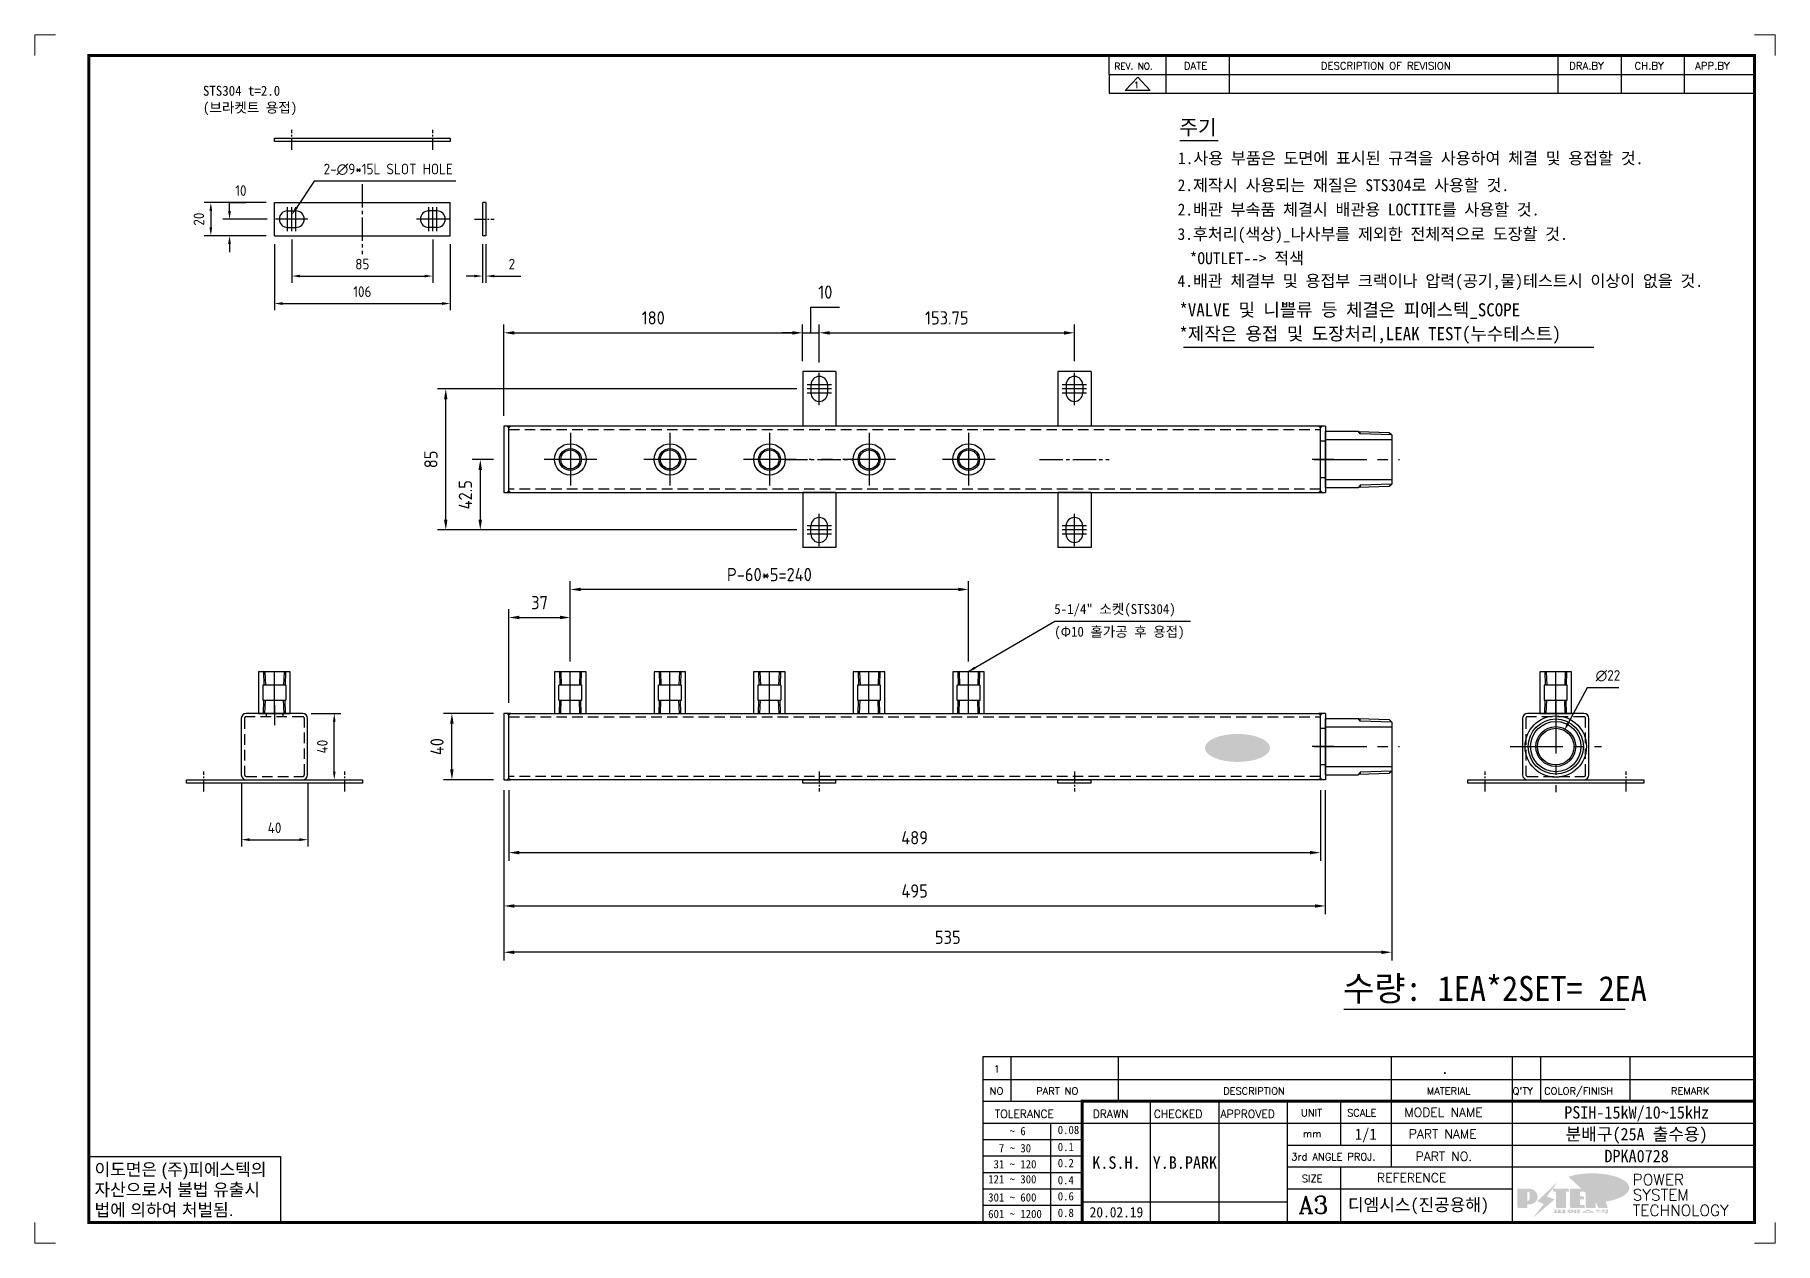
# Model space of a CAD drawing. Header units: millimetres. Extents: x 24815 to 36799, y -9299 to 5469.
# Drawn here: x 27033 to 28082, y -9299 to -8571 of the extents above; entities that cross this region are included whole.
import ezdxf
from ezdxf.enums import TextEntityAlignment as Align

# ---------------------------------------------------------------- set-up
doc = ezdxf.new("R2010")
doc.units = ezdxf.units.MM
for name, pattern in [('CENTER', [50.8, 31.75, -6.35, 6.35, -6.35]), ('CENTER1', [10, 7, -1, 1, -1]), ('HIDDEN2', [4.7625, 3.175, -1.5875])]:
    doc.linetypes.add(name, pattern=pattern)
for name, color, linetype in [('______', 7, 'Continuous'), ('CENTER', 1, 'CENTER'), ('FORMAT-1', 7, 'Continuous'), ('line', 3, 'Continuous'), ('THIN', 3, 'Continuous')]:
    doc.layers.add(name, color=color, linetype=linetype)
doc.styles.add('h1', font='')
doc.styles.add('HAN', font='')
doc.styles.add('RC', font='ROMANC.SHX')
doc.styles.add('ROMANT', font='romant')
doc.styles.add('RT', font='ROMANT.SHX', dxfattribs={"oblique": 15})
doc.styles.get("Standard").update_dxf_attribs({"font": 'ISOCP.SHX', "bigfont": 'WHGTXT.SHX'})
doc.styles.get('h1').set_extended_font_data('New Gulim')
doc.styles.get('HAN').set_extended_font_data('GulimChe')
doc.dimstyles.new('PS-2', dxfattribs={"dimscale": 2, "dimtxt": 3.2, "dimasz": 2.5, "dimexe": 2, "dimexo": 2.5, "dimgap": 2, "dimtad": 1, "dimtoh": 1, "dimrnd": 0.05, "dimzin": 12, "dimdsep": 46, "dimtxsty": 'Standard', "dimcen": 0, "dimclrt": 2, "dimazin": 3, "dimtfac": 1, "dimtofl": 0, "dimtmove": 0, "dimatfit": 3, "dimfxl": 0, "dimtolj": 1, "dimtzin": 0, "dimarcsym": 0})
doc.dimstyles.new('PS-2.5', dxfattribs={"dimscale": 2.5, "dimtxt": 3.2, "dimasz": 2.5, "dimexe": 2, "dimexo": 2.5, "dimgap": 2, "dimtad": 1, "dimtoh": 1, "dimrnd": 0.05, "dimzin": 12, "dimdsep": 46, "dimtxsty": 'Standard', "dimcen": 0, "dimclrt": 2, "dimazin": 3, "dimtfac": 1, "dimtofl": 0, "dimtmove": 0, "dimatfit": 3, "dimfxl": 0, "dimtolj": 1, "dimtzin": 0, "dimarcsym": 0})

msp = doc.modelspace()

# ---------------------------------------------------------------- texts
at = {"color": 2, "style": 'HAN'}
for s, height, p in [('STS304 t=2.0', 6, (27134.355, -8607.631)), ('(브라켓트 용접)', 6, (27134.355, -8617.778)), ('주기', 8.958, (27722.718, -8631.066)), ('1.사용 부품은 도면에 표시된 규격을 사용하여 체결 및 용접할 것.', 7.16636, (27721.94, -8648.84)), ('2.제작시 사용되는 재질은 STS304로 사용할 것.', 7.16636, (27721.731, -8665.136)), ('2.배관 부속품 체결시 배관용 LOCTITE를 사용할 것.', 7.16636, (27721.731, -8679.79)), ('3.후처리(색상)_나사부를 제외한 전체적으로 도장할 것.', 7.16636, (27721.643, -8694.542)), ('4.배관 체결부 및 용접부 크랙이나 압력(공기,물)테스트시 이상이 없을 것.', 7.16636, (27721.643, -8722.819)), ('5-1/4" 소켓(STS304)', 6, (27647.343, -8919.97)), ('(Φ10 홀가공 후 용접)', 6, (27647.343, -8933.647)), ('수량: 1EA*2SET= 2EA', 15, (27821.389, -9153.137))]:
    msp.add_text(s, height=height, dxfattribs=at).set_placement(p)
at = {"color": 1, "style": 'HAN'}
for s, height, p in [('  *OUTLET--> 적색', 7.16636, (27719.716, -8709.132)), ('*VALVE 및 니쁠류 등 체결은 피에스텍_SCOPE', 7.883, (27722.755, -8740.578)), ('*제작은 용접 및 도장처리,LEAK TEST(누수테스트)', 7.883, (27722.755, -8754.976))]:
    msp.add_text(s, height=height, dxfattribs=at).set_placement(p)

# ---------------------------------------------------------------- blocks, each defined once
blk = doc.blocks.new('t3')
for p, q in [((0, 15.88), (46.25, 15.88)), ((0, 15.88), (0, 0)), ((46.25, 15.88), (46.25, 0)), ((0, 0), (46.25, 0))]:
    blk.add_line(p, q)
at = {"color": 1, "style": 'h1'}
for s, p in [('이도면은 (주)피에스텍의', (1.4, 11.29)), ('자산으로서 불법 유출시', (1.4, 6.41)), ('법에 의하여 처벌됨.', (1.4, 1.52))]:
    blk.add_text(s, height=3, dxfattribs=at).set_placement(p)
blk = doc.blocks.new('new LOGO')
at = {"layer": 'line'}
h = blk.add_hatch(color=1, dxfattribs=at)
h.paths.add_polyline_path([(41.5, 16.4), (54.3, 16.4, 1), (54.3, 82.9), (0, 82.9), (0, -0.1), (41.5, -0.1)])
h.paths.add_polyline_path([(41.5, 27.9), (41.5, 71.9), (43.6, 71.9, -0.414214), (54.6, 60.9), (54.6, 38.9, -0.414214), (43.6, 27.9)], flags=16)
h.paths.add_polyline_path([(214.7, 71.9), (227.5, 71.9), (227.5, 82.9), (159.7, 82.9), (159.7, 71.9), (172.5, 71.9), (172.5, -0.1), (214.7, -0.1)])
h.paths.add_polyline_path([(276, 37.4), (294.8, 37.4), (294.8, 49.1), (276, 49.1), (276, 71.9), (294.8, 71.9), (294.8, 82.9), (234.5, 82.9), (234.5, -0.1), (297, -0.1), (297, 10.9), (276, 10.9)])
h.paths.add_polyline_path([(347.2, 35.2), (359.7, -0.1), (400.5, -0.1), (379.6, 66.8), (399.7, 82.9), (380.6, 82.9), (347.2, 61.6), (347.2, 82.9), (305.5, 82.9), (305.5, -0.1), (347.2, -0.1)])
h = blk.add_hatch(color=250, dxfattribs=at)
h.paths.add_polyline_path([(44.5, 69.4), (46.6, 69.4, -0.129793), (52, 68, 0.221832), (43.6, 71.9), (41.5, 71.9), (41.5, 27.9), (43.6, 27.9, 0.02048), (44.5, 28)], flags=17)
h.paths.add_polyline_path([(44.5, 13.9), (57.3, 13.9, 0.72362), (77.1, 73.9, -0.679777), (54.3, 16.4), (41.5, 16.4), (41.5, -0.1), (3, -0.1), (3, -2.6), (44.5, -2.6)])
h.paths.add_polyline_path([(117.9, 14.2), (71.5, -44.4), (77.1, -39.6), (120.8, 15.6), (92, 28.9), (173.3, 106), (177.5, 111.4), (89.1, 27.6)])
h.paths.add_polyline_path([(162.7, 71.9), (162.7, 69.4), (172.5, 69.4), (172.5, 71.9)], flags=17)
h.paths.add_polyline_path([(217.7, 69.4), (230.5, 69.4), (230.5, 80.4), (227.5, 80.4), (227.5, 71.9), (214.7, 71.9), (214.7, -0.1), (175.5, -0.1), (175.5, -2.6), (217.7, -2.6)])
h.paths.add_polyline_path([(297.8, 46.6), (294.8, 46.6), (294.8, 37.4), (276, 37.4), (276, 10.9), (279, 10.9), (279, 34.9), (297.8, 34.9)])
h.paths.add_polyline_path([(300, 8.4), (297, 8.4), (297, -0.1), (237.5, -0.1), (237.5, -2.6), (300, -2.6)])
h.paths.add_polyline_path([(297.8, 80.4), (294.8, 80.4), (294.8, 71.9), (276, 71.9), (276, 49.1), (279, 49.1), (279, 69.4), (297.8, 69.4)])
h.paths.add_polyline_path([(350.2, 80.4), (347.2, 80.4), (347.2, 61.6), (350.2, 63.5)])
h.paths.add_polyline_path([(350.2, 26.7), (347.2, 35.2), (347.2, -0.1), (308.5, -0.1), (308.5, -2.6), (350.2, -2.6)])
h.paths.add_polyline_path([(402.7, 80.4), (396.5, 80.4), (379.6, 66.8), (400.5, -0.1), (361.8, -0.1), (362.7, -2.6), (403.5, -2.6), (382.6, 64.3)])
blk.add_hatch(color=5, dxfattribs=at).paths.add_polyline_path([(166.3, 35), (131, 49), (180.4, 112.7), (92, 28.9), (120.8, 15.6), (74.4, -43)])
h = blk.add_hatch(color=253, dxfattribs=at)
edge = h.paths.add_edge_path()
edge.add_ellipse((333.9, 86.4), major_axis=(-165.9, 0), ratio=0.39426, start_angle=111.51268, end_angle=334.46902)
edge.add_ellipse((314.1, 81.2), major_axis=(-153.7, 0), ratio=0.40699, start_angle=121.30662, end_angle=327.74369, ccw=False)
edge.add_line((394, 27.8), (394.7, 25.6))
h = blk.add_hatch(color=250, dxfattribs=at)
edge = h.paths.add_edge_path()
edge.add_ellipse((237.8, -17.6), major_axis=(-14.3, 0), ratio=0.526336, start_angle=192.2456, end_angle=269.07481)
edge.add_line((238.1, -10.1), (237.6, -10.1))
edge.add_ellipse((237.8, -17.6), major_axis=(-14.3, 0), ratio=0.526336, start_angle=270.92519, end_angle=449.07481)
edge.add_line((237.6, -25.1), (238.1, -25.1))
edge.add_ellipse((237.8, -17.6), major_axis=(-14.3, 0), ratio=0.526336, start_angle=450.92519, end_angle=527.7544)
edge.add_line((251.7, -19.2), (254.1, -19.2))
edge.add_line((254.1, -19.2), (254.1, -27.1))
edge.add_line((254.1, -27.1), (263.1, -27.1))
edge.add_line((263.1, -27.1), (263.1, -10.1))
edge.add_line((263.1, -10.1), (254.1, -10.1))
edge.add_line((254.1, -10.1), (254.1, -16))
edge.add_line((254.1, -16), (251.7, -16))
h.paths.add_polyline_path([(241, -16.4), (241, -18.7, -1), (234.4, -18.7), (234.4, -16.4, -1)], flags=16)
h.paths.add_polyline_path([(278.2, -10.1), (268.1, -10.1), (268.1, -27.1), (278.2, -27.1)])
h.paths.add_polyline_path([(310.3, -10.1), (310.3, -11.1, -0.157169), (289.3, -17.5), (294, -19.9, 0.128407), (316.3, -15.9, 0.128407), (338.6, -19.9), (343.3, -17.5, -0.157169), (322.2, -11.1), (322.2, -10.1)])
h.paths.add_polyline_path([(342.1, -25.1), (342.1, -22.3), (290.4, -22.3), (290.4, -25.1)])
h.paths.add_polyline_path([(352, -10.1), (352, -16.2, 0.414214), (354, -18.2), (378.7, -18.2), (378.7, -19.6), (390.2, -19.6), (390.2, -10.1), (378.7, -10.1), (378.7, -13.6), (374.7, -13.6), (374.7, -15.1), (378.7, -15.1), (378.7, -16.2), (364.7, -16.2), (364.7, -15.1), (371.2, -15.1), (371.2, -13.6), (364.7, -13.6), (364.7, -12.6), (374.7, -12.6), (374.7, -10.1)])
h.paths.add_polyline_path([(393.8, -10.1), (393.8, -19.6), (405, -19.6), (405, -10.1)])
h.paths.add_polyline_path([(405, -27.1), (405, -20.9), (356.8, -20.9), (356.8, -23), (391.8, -23), (391.8, -27.1)])
h.paths.add_polyline_path([(200.4, -10.1), (200.4, -22.3), (193.2, -22.3), (193.2, -12.6), (196.6, -12.6), (196.6, -10.1), (161, -10.1), (161, -12.6), (164.5, -12.6), (164.5, -22.3), (161, -22.3), (161, -25.1), (200.4, -25.1), (200.4, -27.1), (213.9, -27.1), (213.9, -10.1)])
h.paths.add_polyline_path([(182, -12.6), (175.6, -12.6), (175.6, -22.3), (182, -22.3)], flags=17)
blk = doc.blocks.new('format-3')
at = {"color": 3, "lineweight": 9}
for p, q in [((0, 286.3), (0, 291.3)), ((5, 291.3), (0, 291.3)), ((414.5, 291.3), (419.5, 291.3)), ((419.5, 286.3), (419.5, 291.3)), ((0, 5), (0, 0)), ((419.5, 5), (419.5, 0)), ((5, 0), (0, 0)), ((414.5, 0), (419.5, 0))]:
    blk.add_line(p, q, dxfattribs=at)
at = {"color": 180}
for p, q in [((258.97, 281.75), (258.97, 286.3)), ((272.71, 281.75), (272.71, 286.3)), ((287.94, 281.75), (287.94, 286.3)), ((367.22, 281.75), (367.22, 286.3)), ((382.45, 281.75), (382.45, 286.3)), ((397.61, 281.75), (397.61, 286.3)), ((258.97, 281.75), (414.5, 281.75)), ((228.5, 39.49), (228.5, 5)), ((228.5, 39.49), (414.5, 39.49)), ((235.29, 39.49), (235.29, 34.21)), ((261.24, 34.21), (261.24, 39.49)), ((326.9, 39.49), (326.9, 34.21)), ((356.11, 39.49), (356.11, 34.21)), ((362.93, 39.49), (362.93, 34.21)), ((384.48, 39.49), (384.48, 34.21)), ((228.5, 34.21), (252.48, 34.21)), ((268.96, 5), (268.96, 34.21)), ((285.45, 5), (285.45, 34.21)), ((301.94, 5), (301.94, 34.21)), ((314.72, 34.21), (314.72, 23.65)), ((326.9, 34.21), (326.9, 18.37)), ((356.11, 34.21), (356.11, 5)), ((228.5, 28.93), (252.48, 28.93)), ((244.89, 5.23), (244.89, 28.93)), ((252.48, 28.93), (414.5, 28.93)), ((228.5, 24.98), (252.48, 24.98)), ((228.5, 21.03), (252.48, 21.03)), ((301.94, 23.65), (414.5, 23.65)), ((228.5, 17.08), (252.48, 17.08)), ((301.94, 18.37), (414.5, 18.37)), ((314.72, 18.37), (314.72, 5)), ((228.5, 13.13), (252.48, 13.13)), ((301.94, 13.09), (356.11, 13.09)), ((228.5, 9.18), (252.48, 9.18)), ((252.48, 9.95), (301.94, 9.95))]:
    blk.add_line(p, q, dxfattribs=at)
at = {"const_width": 0.7}
blk.add_lwpolyline([(252.48, 5), (252.48, 34.21), (414.5, 34.21)], dxfattribs=at)
at = {"layer": 'FORMAT-1', "const_width": 0.7}
blk.add_lwpolyline([(13, 5), (13, 286.3), (414.5, 286.3), (414.5, 5)], close=True, dxfattribs=at)
blk.add_blockref('t3', (13, 5))
at = {"xscale": 0.05400000000000027, "yscale": 0.05400000000000027, "zscale": 0.05400000000000027}
blk.add_blockref('new LOGO', (357.35, 8.65), dxfattribs=at)
at = {"color": 2}
for s, height, style, p in [('REV. NO.', 1.56, 'RC', (260.23, 282.95)), ('DATE', 1.788, 'RC', (276.95, 282.94)), ('DESCRIPTION OF REVISION', 1.7875, 'RC', (309.98, 282.94)), ('DRA.BY', 1.788, 'RC', (369.83, 282.94)), ('CH.BY', 1.788, 'RC', (385.59, 282.94)), ('APP.BY', 1.788, 'RC', (400.18, 282.94)), ('COLOR/FINISH', 1.7424, 'RC', (363.8, 35.83)), ('NO', 1.742, 'RC', (230.16, 35.83)), ('PART NO', 1.742, 'RC', (241.36, 35.83)), ('DESCRIPTION', 1.7424, 'RC', (286.43, 35.83)), ('MATERIAL', 1.742, 'RC', (335.52, 35.83)), ("Q'TY", 1.742, 'RC', (356.17, 35.83)), ('REMARK', 1.742, 'RC', (394.37, 35.83)), (' TOLERANCE', 1.9, 'RC', (230.11, 30.22)), ('DRAWN', 1.9, 'RC', (255, 30.22)), ('CHECKED', 1.9, 'RC', (269.71, 30.22)), ('APPROVED', 1.9, 'RC', (285.8, 30.22)), ('UNIT', 1.742, 'RC', (305.19, 30.55)), ('SCALE', 1.742, 'RC', (316.32, 30.55)), ('MODEL NAME', 2.178, 'RC', (330.12, 30.46)), ('    ~ 6', 2, 'HAN', (229.8, 26.03)), ('0.08', 2, 'HAN', (246.57, 26.31)), ('mm', 1.742, 'RC', (305.67, 25.56)), ('PART NAME', 2.178, 'RC', (331.17, 25.24)), ('  7 ~ 30', 2, 'HAN', (229.8, 21.91)), ('0.1', 2, 'HAN', (246.57, 22.2)), ('3rd ANGLE PROJ.', 1.7424, 'RC', (302.87, 19.97)), ('PART NO.', 2.178, 'RC', (332.84, 19.85)), (' 31 ~ 120', 2, 'HAN', (229.8, 18.04)), ('0.2', 2, 'HAN', (246.57, 18.32)), ('REFERENCE', 2.178, 'RC', (323.52, 14.69)), ('121 ~ 300', 2, 'HAN', (229.8, 14.42)), ('0.4', 2, 'HAN', (246.57, 14.2)), ('SIZE', 1.742, 'RC', (305.39, 14.71)), ('301 ~ 600', 2, 'HAN', (229.8, 10.04)), ('0.6', 2, 'HAN', (246.57, 10.32)), ('601 ~ 1200', 2, 'HAN', (229.8, 6.05)), ('0.8', 2, 'HAN', (246.57, 6.33))]:
    blk.add_text(s, height=height, dxfattribs=dict(at, style=style)).set_placement(p)
at = {"style": 'ROMANT'}
for s, p in [('POWER', (385.15, 13.96)), ('SYSTEM', (385.15, 10.31)), ('TECHNOLOGY', (385.15, 6.56))]:
    blk.add_text(s, height=2.7, dxfattribs=at).set_placement(p)
at = {"color": 2, "lineweight": 25, "style": 'RC'}
blk.add_text('A3', height=4.182, dxfattribs=at).set_placement((304.61, 7.14))
at = {"style": 'HAN'}
for tag, height, p in [('MODEL-NAME', 3, (386.1, 31.53)), ('SCALE', 2.7, (320.81, 26.29)), ('PART-NAME', 3, (386.1, 26.29)), ('CH-BY', 3, (277.21, 19.44)), ('PART-NO', 3, (386.1, 21.01)), ('DRA-BY', 3, (260.72, 19.44)), ('APP-BY', 3, (293.7, 19.44)), ('DRA-DATE', 2.5, (260.72, 7.47)), ('CH-DATE', 2.5, (277.21, 7.47)), ('APP-DATE', 2.5, (293.7, 7.47)), ('관련업체', 3, (333.52, 9.26))]:
    blk.add_attdef(tag, text='', height=height, dxfattribs=at).set_placement(p, align=Align.MIDDLE_CENTER)
blk = doc.blocks.new('no3')
at = {"color": 180}
for p, q in [((0, 5.5), (0, 0)), ((0, 5.5), (186, 5.5)), ((6.79, 5.5), (6.79, 0)), ((32.74, 0.11), (32.74, 5.5)), ((98.4, 5.5), (98.4, 0)), ((127.61, 5.5), (127.61, 0)), ((134.43, 5.5), (134.43, 0)), ((155.98, 5.5), (155.98, 0))]:
    blk.add_line(p, q, dxfattribs=at)
at = {"color": 2, "style": 'HAN'}
for tag, p in [('PART-NO', (19.76, 2.75)), ('MATERIAL', (111.38, 2.75)), ("Q'TY", (131.02, 2.75)), ('COLOR/FINISH', (145.2, 2.75)), ('REMARK', (170.76, 2.75))]:
    blk.add_attdef(tag, text='', height=2.9, dxfattribs=at).set_placement(p, align=Align.MIDDLE_CENTER)
blk.add_attdef('DESCRIPTION', text='', height=2.9, dxfattribs=at).set_placement((34.51, 2.75), align=Align.MIDDLE_LEFT)
at = {"color": 2, "style": 'RT', "oblique": 15}
blk.add_attdef('NO', text='', height=1.74, dxfattribs=at).set_placement((3.38, 2.51), align=Align.MIDDLE_CENTER)
blk = doc.blocks.new('re3')
at = {"color": 180}
for p, q in [((0, 0), (0, -4.55)), ((6.87, -0.64), (3.86, -3.91)), ((9.88, -3.91), (3.86, -3.91)), ((6.87, -0.64), (9.88, -3.91)), ((13.74, -4.55), (13.74, 0)), ((28.97, -4.55), (28.97, 0)), ((108.25, -4.55), (108.25, 0)), ((123.49, -4.55), (123.49, 0)), ((138.64, -4.55), (138.64, 0)), ((0, -4.55), (155.53, -4.55))]:
    blk.add_line(p, q, dxfattribs=at)
at = {"color": 2, "style": 'RC', "oblique": 15}
blk.add_attdef('REV.NO', text='', height=1.56, dxfattribs=at).set_placement((6.59, -2.56), align=Align.MIDDLE_CENTER)
blk.add_attdef('-1', text='', height=1.56, dxfattribs=at).set_placement((9.37, -1.66), align=Align.MIDDLE_LEFT)
at = {"color": 2, "style": 'HAN'}
for tag, p in [('REV.-DATE', (21.36, -2.28)), ('DRA.BY', (115.87, -2.28)), ('CH.BY', (131.07, -2.28)), ('APP.BY', (147.09, -2.28))]:
    blk.add_attdef(tag, text='', height=2.5, dxfattribs=at).set_placement(p, align=Align.MIDDLE_CENTER)
blk.add_attdef('DESCRIPTION-OF-REVISION', text='', height=2.5, dxfattribs=at).set_placement((31.61, -2.28), align=Align.MIDDLE_LEFT)
blk = doc.blocks.new('*D139')
at = {"color": 0, "lineweight": -2}
for p, q in [((27177.4, -8697), (27177.4, -8736.9)), ((27283.4, -8697), (27283.4, -8736.9)), ((27182.4, -8732.9), (27278.4, -8732.9))]:
    blk.add_line(p, q, dxfattribs=at)
at = {"color": 0}
for points in [[(27182.4, -8732), (27182.4, -8733.7), (27177.4, -8732.9)], [(27278.4, -8732), (27278.4, -8733.7), (27283.4, -8732.9)]]:
    blk.add_solid(points, dxfattribs=at)
at = {"layer": 'Defpoints', "color": 0}
for p in [(27177.4, -8692), (27283.4, -8692), (27283.4, -8732.9)]:
    blk.add_point(p, dxfattribs=at)
at = {"color": 2, "insert": (27230.4, -8725.7), "char_height": 6.4, "attachment_point": 5}
blk.add_mtext('\\A1;106', dxfattribs=at)
blk = doc.blocks.new('*D140')
at = {"color": 0, "lineweight": -2}
for p, q in [((27187.9, -8694.3), (27187.9, -8720.3)), ((27272.9, -8694.3), (27272.9, -8720.3)), ((27192.9, -8716.3), (27267.9, -8716.3))]:
    blk.add_line(p, q, dxfattribs=at)
at = {"color": 0}
for points in [[(27192.9, -8715.5), (27192.9, -8717.1), (27187.9, -8716.3)], [(27267.9, -8715.5), (27267.9, -8717.1), (27272.9, -8716.3)]]:
    blk.add_solid(points, dxfattribs=at)
at = {"layer": 'Defpoints', "color": 0}
for p in [(27187.9, -8689.3), (27272.9, -8689.3), (27272.9, -8716.3)]:
    blk.add_point(p, dxfattribs=at)
at = {"color": 2, "insert": (27230.4, -8709.1), "char_height": 6.4, "attachment_point": 5}
blk.add_mtext('\\A1;85', dxfattribs=at)
blk = doc.blocks.new('*D141')
at = {"color": 0, "lineweight": -2}
for p, q in [((27150.4, -8677), (27150.4, -8672)), ((27150.4, -8672), (27160.1, -8672)), ((27173.1, -8682), (27146.4, -8682)), ((27172.4, -8692), (27146.4, -8692)), ((27150.4, -8697), (27150.4, -8702))]:
    blk.add_line(p, q, dxfattribs=at)
at = {"color": 0}
for points in [[(27149.5, -8677), (27151.2, -8677), (27150.4, -8682)], [(27149.5, -8697), (27151.2, -8697), (27150.4, -8692)]]:
    blk.add_solid(points, dxfattribs=at)
at = {"layer": 'Defpoints', "color": 0}
for p in [(27150.4, -8682), (27178.1, -8682), (27177.4, -8692)]:
    blk.add_point(p, dxfattribs=at)
at = {"color": 2, "insert": (27157.2, -8664.8), "char_height": 6.4, "attachment_point": 5}
blk.add_mtext('\\A1;10', dxfattribs=at)
blk = doc.blocks.new('*D142')
at = {"color": 0, "lineweight": -2}
for p, q in [((27172.4, -8672), (27135.1, -8672)), ((27139.1, -8677), (27139.1, -8687)), ((27172.4, -8692), (27135.1, -8692))]:
    blk.add_line(p, q, dxfattribs=at)
at = {"color": 0}
for points in [[(27138.3, -8677), (27139.9, -8677), (27139.1, -8672)], [(27138.3, -8687), (27139.9, -8687), (27139.1, -8692)]]:
    blk.add_solid(points, dxfattribs=at)
at = {"layer": 'Defpoints', "color": 0}
for p in [(27177.4, -8672), (27139.1, -8692), (27177.4, -8692)]:
    blk.add_point(p, dxfattribs=at)
at = {"color": 2, "insert": (27131.9, -8682), "char_height": 6.4, "attachment_point": 5, "rotation": 90}
blk.add_mtext('\\A1;20', dxfattribs=at)
blk = doc.blocks.new('*D143')
at = {"color": 0, "lineweight": -2}
for p, q in [((27302.9, -8697), (27302.9, -8720.3)), ((27304.9, -8697), (27304.9, -8720.3)), ((27297.9, -8716.3), (27292.9, -8716.3)), ((27309.9, -8716.3), (27326, -8716.3))]:
    blk.add_line(p, q, dxfattribs=at)
at = {"color": 0}
for points in [[(27297.9, -8715.5), (27297.9, -8717.1), (27302.9, -8716.3)], [(27309.9, -8715.5), (27309.9, -8717.1), (27304.9, -8716.3)]]:
    blk.add_solid(points, dxfattribs=at)
at = {"layer": 'Defpoints', "color": 0}
for p in [(27302.9, -8692), (27304.9, -8692), (27304.9, -8716.3)]:
    blk.add_point(p, dxfattribs=at)
at = {"color": 2, "insert": (27320.5, -8709.1), "char_height": 6.4, "attachment_point": 5}
blk.add_mtext('\\A1;2', dxfattribs=at)
blk = doc.blocks.new('*D144')
at = {"color": 0, "lineweight": -2}
for p, q in [((27201.3, -8659.2), (27190.7, -8675.1)), ((27286.7, -8659.2), (27201.3, -8659.2))]:
    blk.add_line(p, q, dxfattribs=at)
at = {"color": 0}
blk.add_solid([(27190, -8674.7), (27191.4, -8675.6), (27187.9, -8679.3)], dxfattribs=at)
at = {"layer": 'Defpoints', "color": 0}
for p in [(27187.9, -8679.3), (27182.9, -8686.8)]:
    blk.add_point(p, dxfattribs=at)
at = {"color": 2, "insert": (27246, -8652), "char_height": 6.4, "attachment_point": 5}
blk.add_mtext('\\A1;2-∅9*15L SLOT HOLE', dxfattribs=at)
blk = doc.blocks.new('rcw345trcw45t')
for p, q in [((53002.7, -14361), (52983.7, -14361)), ((52983.7, -14361), (52983.7, -14386)), ((52987.5, -14361), (52987.8, -14369)), ((52999, -14361), (52998.7, -14369)), ((53002.7, -14386), (53002.7, -14361)), ((52987.5, -14386), (52987.8, -14378)), ((52999, -14386), (52998.7, -14378)), ((52983.7, -14386), (53002.7, -14386))]:
    blk.add_line(p, q)
blk.add_lwpolyline([(52986.2, -14377.8, 0.414214), (52986.5, -14378), (53000, -14378, 0.414214), (53000.2, -14377.8), (53000.2, -14369.3, 0.414214), (53000, -14369), (52986.5, -14369, 0.414214), (52986.2, -14369.3)], format="xyb", close=True)
at = {"layer": 'CENTER'}
blk.add_lwpolyline([(52993.2, -14386), (52993.2, -14378), (52993.2, -14369), (52993.2, -14361)], dxfattribs=at)
at = {"layer": 'THIN'}
for p, q in [((52986.7, -14361), (52986.9, -14369)), ((52999.8, -14361), (52999.6, -14369)), ((52986.7, -14386), (52986.9, -14378)), ((52999.8, -14386), (52999.6, -14378))]:
    blk.add_line(p, q, dxfattribs=at)
blk = doc.blocks.new('*D145')
at = {"color": 0, "lineweight": -2}
for p, q in [((27157.5, -9021.9), (27157.5, -9060)), ((27197.5, -9021.9), (27197.5, -9060)), ((27162.5, -9056), (27192.5, -9056))]:
    blk.add_line(p, q, dxfattribs=at)
at = {"color": 0}
for points in [[(27162.5, -9055.1), (27162.5, -9056.8), (27157.5, -9056)], [(27192.5, -9055.1), (27192.5, -9056.8), (27197.5, -9056)]]:
    blk.add_solid(points, dxfattribs=at)
at = {"layer": 'Defpoints', "color": 0}
for p in [(27157.5, -9016.9), (27197.5, -9016.9), (27197.5, -9056)]:
    blk.add_point(p, dxfattribs=at)
at = {"color": 2, "insert": (27177.5, -9048.8), "char_height": 6.4, "attachment_point": 5}
blk.add_mtext('\\A1;40', dxfattribs=at)
blk = doc.blocks.new('*D146')
at = {"color": 0, "lineweight": -2}
for p, q in [((27199.5, -8979.9), (27217.5, -8979.9)), ((27213.5, -9014.9), (27213.5, -8984.9)), ((27199.5, -9019.9), (27217.5, -9019.9))]:
    blk.add_line(p, q, dxfattribs=at)
at = {"color": 0}
for points in [[(27212.7, -8984.9), (27214.3, -8984.9), (27213.5, -8979.9)], [(27212.7, -9014.9), (27214.3, -9014.9), (27213.5, -9019.9)]]:
    blk.add_solid(points, dxfattribs=at)
at = {"layer": 'Defpoints', "color": 0}
for p in [(27194.5, -8979.9), (27213.5, -8979.9), (27194.5, -9019.9)]:
    blk.add_point(p, dxfattribs=at)
at = {"color": 2, "insert": (27206.3, -8999.9), "char_height": 6.4, "attachment_point": 5, "rotation": 90}
blk.add_mtext('\\A1;40', dxfattribs=at)
blk = doc.blocks.new('*D147')
at = {"color": 0, "lineweight": -2}
for p, q in [((27968.4, -8964.4), (27957.1, -8985.7)), ((27987.5, -8964.4), (27968.4, -8964.4))]:
    blk.add_line(p, q, dxfattribs=at)
at = {"color": 0}
blk.add_solid([(27956.3, -8985.3), (27957.8, -8986.1), (27954.7, -8990.2)], dxfattribs=at)
at = {"layer": 'Defpoints', "color": 0}
for p in [(27954.7, -8990.2), (27944.4, -9009.6)]:
    blk.add_point(p, dxfattribs=at)
at = {"color": 2, "insert": (27981, -8957.2), "char_height": 6.4, "attachment_point": 5}
blk.add_mtext('\\A1;∅22', dxfattribs=at)
blk = doc.blocks.new('A$C26335A86')
for p, q in [((-53, 0), (53, 0)), ((-53, -2), (-53, 0)), ((53, 0), (53, -2)), ((53, -2), (-53, -2))]:
    blk.add_line(p, q)
at = {"color": 1, "linetype": 'CENTER1'}
for p, q in [((-42.5, -7), (-42.5, 5)), ((42.5, -7), (42.5, 5))]:
    blk.add_line(p, q, dxfattribs=at)
blk = doc.blocks.new('*D155')
at = {"layer": '______', "color": 0, "lineweight": -2, "ltscale": 10}
for p, q in [((27315.7, -9026.1), (27315.7, -9100.9)), ((27810.7, -9026.1), (27810.7, -9100.9)), ((27322, -9095.9), (27804.5, -9095.9))]:
    blk.add_line(p, q, dxfattribs=at)
at = {"layer": '______', "color": 0, "ltscale": 10}
for points in [[(27322, -9094.9), (27322, -9097), (27315.7, -9095.9)], [(27804.5, -9094.9), (27804.5, -9097), (27810.7, -9095.9)]]:
    blk.add_solid(points, dxfattribs=at)
at = {"layer": 'Defpoints', "color": 0, "ltscale": 10}
for p in [(27315.7, -9019.9), (27810.7, -9019.9), (27810.7, -9095.9)]:
    blk.add_point(p, dxfattribs=at)
at = {"layer": '______', "color": 2, "ltscale": 10, "insert": (27563.2, -9086.9), "char_height": 8, "attachment_point": 5}
blk.add_mtext('\\A1;495', dxfattribs=at)
blk = doc.blocks.new('*D156')
at = {"layer": '______', "color": 0, "lineweight": -2, "ltscale": 10}
for p, q in [((27318.7, -9026.1), (27318.7, -9068.8)), ((27807.7, -9026.1), (27807.7, -9068.8)), ((27325, -9063.8), (27801.5, -9063.8))]:
    blk.add_line(p, q, dxfattribs=at)
at = {"layer": '______', "color": 0, "ltscale": 10}
for points in [[(27325, -9062.7), (27325, -9064.8), (27318.7, -9063.8)], [(27801.5, -9062.7), (27801.5, -9064.8), (27807.7, -9063.8)]]:
    blk.add_solid(points, dxfattribs=at)
at = {"layer": 'Defpoints', "color": 0, "ltscale": 10}
for p in [(27318.7, -9019.9), (27807.7, -9019.9), (27807.7, -9063.8)]:
    blk.add_point(p, dxfattribs=at)
at = {"layer": '______', "color": 2, "ltscale": 10, "insert": (27563.2, -9054.8), "char_height": 8, "attachment_point": 5}
blk.add_mtext('\\A1;489', dxfattribs=at)
blk = doc.blocks.new('*D157')
at = {"layer": '______', "color": 0, "lineweight": -2, "ltscale": 10}
for p, q in [((27850.7, -9006.1), (27850.7, -9128.8)), ((27315.7, -9026.1), (27315.7, -9128.8)), ((27844.5, -9123.8), (27322, -9123.8))]:
    blk.add_line(p, q, dxfattribs=at)
at = {"layer": '______', "color": 0, "ltscale": 10}
for points in [[(27322, -9122.8), (27322, -9124.9), (27315.7, -9123.8)], [(27844.5, -9122.8), (27844.5, -9124.9), (27850.7, -9123.8)]]:
    blk.add_solid(points, dxfattribs=at)
at = {"layer": 'Defpoints', "color": 0, "ltscale": 10}
for p in [(27850.7, -8999.9), (27315.7, -9019.9), (27315.7, -9123.8)]:
    blk.add_point(p, dxfattribs=at)
at = {"layer": '______', "color": 2, "ltscale": 10, "insert": (27583.2, -9114.8), "char_height": 8, "attachment_point": 5}
blk.add_mtext('\\A1;535', dxfattribs=at)
blk = doc.blocks.new('*D158')
at = {"layer": '______', "color": 0, "lineweight": -2, "ltscale": 10}
for p, q in [((27309.5, -8979.9), (27279.4, -8979.9)), ((27284.4, -9013.6), (27284.4, -8986.1)), ((27309.5, -9019.9), (27279.4, -9019.9))]:
    blk.add_line(p, q, dxfattribs=at)
at = {"layer": '______', "color": 0, "ltscale": 10}
for points in [[(27283.3, -8986.1), (27285.4, -8986.1), (27284.4, -8979.9)], [(27283.3, -9013.6), (27285.4, -9013.6), (27284.4, -9019.9)]]:
    blk.add_solid(points, dxfattribs=at)
at = {"layer": 'Defpoints', "color": 0, "ltscale": 10}
for p in [(27284.4, -8979.9), (27315.7, -8979.9), (27315.7, -9019.9)]:
    blk.add_point(p, dxfattribs=at)
at = {"layer": '______', "color": 2, "ltscale": 10, "insert": (27275.4, -8999.9), "char_height": 8, "attachment_point": 5, "rotation": 90}
blk.add_mtext('\\A1;40', dxfattribs=at)
blk = doc.blocks.new('*D159')
at = {"layer": '______', "color": 0, "lineweight": -2, "ltscale": 10}
for p, q in [((27355.7, -8948.6), (27355.7, -8900.2)), ((27595.7, -8948.6), (27595.7, -8900.2)), ((27589.5, -8905.2), (27362, -8905.2))]:
    blk.add_line(p, q, dxfattribs=at)
at = {"layer": '______', "color": 0, "ltscale": 10}
for points in [[(27362, -8904.1), (27362, -8906.2), (27355.7, -8905.2)], [(27589.5, -8904.1), (27589.5, -8906.2), (27595.7, -8905.2)]]:
    blk.add_solid(points, dxfattribs=at)
at = {"layer": 'Defpoints', "color": 0, "ltscale": 10}
for p in [(27355.7, -8905.2), (27355.7, -8954.9), (27595.7, -8954.9)]:
    blk.add_point(p, dxfattribs=at)
at = {"layer": '______', "color": 2, "ltscale": 10, "insert": (27475.7, -8896.2), "char_height": 8, "attachment_point": 5}
blk.add_mtext('\\A1;P-60*5=240', dxfattribs=at)
blk = doc.blocks.new('*D160')
at = {"layer": '______', "color": 0, "lineweight": -2, "ltscale": 10}
for p, q in [((27318.7, -8973.6), (27318.7, -8917.1)), ((27325, -8922.1), (27349.5, -8922.1)), ((27355.7, -8948.6), (27355.7, -8917.1))]:
    blk.add_line(p, q, dxfattribs=at)
at = {"layer": '______', "color": 0, "ltscale": 10}
for points in [[(27325, -8921), (27325, -8923.1), (27318.7, -8922.1)], [(27349.5, -8921), (27349.5, -8923.1), (27355.7, -8922.1)]]:
    blk.add_solid(points, dxfattribs=at)
at = {"layer": 'Defpoints', "color": 0, "ltscale": 10}
for p in [(27355.7, -8922.1), (27355.7, -8954.9), (27318.7, -8979.9)]:
    blk.add_point(p, dxfattribs=at)
at = {"layer": '______', "color": 2, "ltscale": 10, "insert": (27337.2, -8913.1), "char_height": 8, "attachment_point": 5}
blk.add_mtext('\\A1;37', dxfattribs=at)
blk = doc.blocks.new('*D161')
at = {"layer": '______', "color": 0, "lineweight": -2, "ltscale": 10}
for p, q in [((27315.7, -8800.6), (27315.7, -8745.5)), ((27495.7, -8767.6), (27495.7, -8745.5)), ((27322, -8750.5), (27489.5, -8750.5))]:
    blk.add_line(p, q, dxfattribs=at)
at = {"layer": '______', "color": 0, "ltscale": 10}
for points in [[(27322, -8749.5), (27322, -8751.6), (27315.7, -8750.5)], [(27489.5, -8749.5), (27489.5, -8751.6), (27495.7, -8750.5)]]:
    blk.add_solid(points, dxfattribs=at)
at = {"layer": 'Defpoints', "color": 0, "ltscale": 10}
for p in [(27495.7, -8750.5), (27495.7, -8773.8), (27315.7, -8806.8)]:
    blk.add_point(p, dxfattribs=at)
at = {"layer": '______', "color": 2, "ltscale": 10, "insert": (27405.7, -8741.5), "char_height": 8, "attachment_point": 5}
blk.add_mtext('\\A1;180', dxfattribs=at)
blk = doc.blocks.new('*D162')
at = {"layer": '______', "color": 0, "lineweight": -2}
for p, q in [((27500.7, -8750.5), (27500.7, -8735)), ((27500.7, -8735), (27518, -8735)), ((27495.7, -8767.6), (27495.7, -8745.5)), ((27505.7, -8767.6), (27505.7, -8745.5)), ((27489.5, -8750.5), (27483.2, -8750.5)), ((27495.7, -8750.5), (27505.7, -8750.5)), ((27512, -8750.5), (27518.2, -8750.5))]:
    blk.add_line(p, q, dxfattribs=at)
at = {"layer": '______', "color": 0}
for points in [[(27489.5, -8749.5), (27489.5, -8751.6), (27495.7, -8750.5)], [(27512, -8749.5), (27512, -8751.6), (27505.7, -8750.5)]]:
    blk.add_solid(points, dxfattribs=at)
at = {"layer": 'Defpoints', "color": 0}
for p in [(27505.7, -8750.5), (27495.7, -8773.8), (27505.7, -8773.8)]:
    blk.add_point(p, dxfattribs=at)
at = {"layer": '______', "color": 2, "insert": (27509.4, -8726), "char_height": 8, "attachment_point": 5}
blk.add_mtext('\\A1;10', dxfattribs=at)
blk = doc.blocks.new('*D163')
at = {"layer": '______', "color": 0, "lineweight": -2}
for p, q in [((27505.7, -8768.3), (27505.7, -8745.5)), ((27659.5, -8767.6), (27659.5, -8745.5)), ((27512, -8750.5), (27653.3, -8750.5))]:
    blk.add_line(p, q, dxfattribs=at)
at = {"layer": '______', "color": 0}
for points in [[(27512, -8749.5), (27512, -8751.6), (27505.7, -8750.5)], [(27653.3, -8749.5), (27653.3, -8751.6), (27659.5, -8750.5)]]:
    blk.add_solid(points, dxfattribs=at)
at = {"layer": 'Defpoints', "color": 0}
for p in [(27659.5, -8750.5), (27505.7, -8774.6), (27659.5, -8773.8)]:
    blk.add_point(p, dxfattribs=at)
at = {"layer": '______', "color": 2, "insert": (27582.6, -8741.5), "char_height": 8, "attachment_point": 5}
blk.add_mtext('\\A1;153.75', dxfattribs=at)
blk = doc.blocks.new('*D164')
at = {"layer": '______', "color": 0, "lineweight": -2, "ltscale": 10}
for p, q in [((27309.5, -8826.8), (27296.5, -8826.8)), ((27301.5, -8833.1), (27301.5, -8863.1)), ((27492.2, -8869.3), (27296.5, -8869.3))]:
    blk.add_line(p, q, dxfattribs=at)
at = {"layer": '______', "color": 0, "ltscale": 10}
for points in [[(27300.4, -8833.1), (27302.5, -8833.1), (27301.5, -8826.8)], [(27300.4, -8863.1), (27302.5, -8863.1), (27301.5, -8869.3)]]:
    blk.add_solid(points, dxfattribs=at)
at = {"layer": 'Defpoints', "color": 0, "ltscale": 10}
for p in [(27315.7, -8826.8), (27301.5, -8869.3), (27498.5, -8869.3)]:
    blk.add_point(p, dxfattribs=at)
at = {"layer": '______', "color": 2, "ltscale": 10, "insert": (27292.5, -8848.1), "char_height": 8, "attachment_point": 5, "rotation": 90}
blk.add_mtext('\\A1;42.5', dxfattribs=at)
blk = doc.blocks.new('*D165')
at = {"layer": '______', "color": 0, "lineweight": -2}
for p, q in [((27492.2, -8784.3), (27275.7, -8784.3)), ((27280.7, -8863.1), (27280.7, -8790.6)), ((27492.2, -8869.3), (27275.7, -8869.3))]:
    blk.add_line(p, q, dxfattribs=at)
at = {"layer": '______', "color": 0}
for points in [[(27279.6, -8790.6), (27281.7, -8790.6), (27280.7, -8784.3)], [(27279.6, -8863.1), (27281.7, -8863.1), (27280.7, -8869.3)]]:
    blk.add_solid(points, dxfattribs=at)
at = {"layer": 'Defpoints', "color": 0}
for p in [(27280.7, -8784.3), (27498.5, -8784.3), (27498.5, -8869.3)]:
    blk.add_point(p, dxfattribs=at)
at = {"layer": '______', "color": 2, "insert": (27271.7, -8826.8), "char_height": 8, "attachment_point": 5, "rotation": 90}
blk.add_mtext('\\A1;85', dxfattribs=at)
blk = doc.blocks.new('A$C78D071AD')
for p, q in [((-10, -22.5), (-10, 10.5)), ((-10, 10.5), (10, 10.5)), ((10, -22.5), (10, 10.5)), ((-5, 2.5), (-5, -2.5)), ((5, 2.5), (5, -2.5)), ((-10, -22.5), (10, -22.5)), ((-10, -95.5), (-10, -62.5)), ((-10, -62.5), (10, -62.5)), ((10, -95.5), (10, -62.5)), ((-5, -87.5), (-5, -82.5)), ((5, -87.5), (5, -82.5)), ((-10, -95.5), (10, -95.5))]:
    blk.add_line(p, q)
at = {"color": 1, "linetype": 'CENTER'}
for p, q in [((-7.3, 2.5), (7.3, 2.5)), ((-7.3, 0), (7.3, 0)), ((0, 9.8), (0, -9.8)), ((-7.3, -2.5), (7.3, -2.5)), ((-7.3, -82.5), (7.3, -82.5)), ((0, -75.2), (0, -94.8)), ((-7.3, -85), (7.3, -85)), ((-7.3, -87.5), (7.3, -87.5))]:
    blk.add_line(p, q, dxfattribs=at)
at = {"color": 1, "linetype": 'CENTER1', "ltscale": 2}
blk.add_line((21, -42.5), (-21, -42.5), dxfattribs=at)
for centre, start, end in [((0, 2.5), 0, 180), ((0, -2.5), 180, 0), ((0, -82.5), 0, 180), ((0, -87.5), 180, 0)]:
    blk.add_arc(centre, 5, start, end)
blk = doc.blocks.new('A$C13BB0B43')
for p, q in [((0, -17), (0, 17)), ((0, 17), (20, 17)), ((0, 12), (40, 12)), ((20.9, 15.4), (20.9, 16.9)), ((0, -12), (40, -12)), ((0, -17), (20, -17)), ((20.9, -15.4), (20.9, -16.9))]:
    blk.add_line(p, q)
blk.add_lwpolyline([(20, 17), (20, 16.9), (38.5, 16.3), (40, 14.8), (40, -14.8), (38.5, -16.3), (20, -16.9), (20, -17)])
at = {"layer": 'CENTER'}
blk.add_line((-6.8, 0), (44.7, 0), dxfattribs=at)
at = {"layer": 'THIN'}
for points in [[(40, 14.8), (20.9, 15.4), (20, 16.9)], [(40, -14.8), (20.9, -15.4), (20, -16.9)]]:
    blk.add_lwpolyline(points, dxfattribs=at)

# ---------------------------------------------------------------- dimensions: what is measured, and where the dimension line sits
dim = msp.add_diameter_dim_2p(p1=(27182.888, -8686.757), p2=(27187.888, -8679.274), text='2-<>*15L SLOT HOLE', dimstyle='PS-2')
dim.commit()
dim.dimension.update_dxf_attribs({"geometry": '*D144', "text_midpoint": (27246.025, -8659.173), "dimtype": 163})
for base, p1, p2, picture, middle in [((27150.351, -8682.016), (27177.388, -8692.016), (27178.118, -8682.016), '*D141', (27157.233, -8664.816)), ((27139.101, -8692.016), (27177.388, -8672.016), (27177.388, -8692.016), '*D142', (27131.901, -8682.016)), ((27213.486, -8979.866), (27194.454, -9019.866), (27194.454, -8979.866), '*D146', (27206.286, -8999.866))]:
    dim = msp.add_linear_dim(base=base, p1=p1, p2=p2, angle=90, dimstyle='PS-2')
    dim.commit()
    dim.dimension.update_dxf_attribs({"geometry": picture, "text_midpoint": middle})
for base, p1, p2, picture, middle in [((27283.388, -8732.855), (27177.388, -8692.016), (27283.388, -8692.016), '*D139', (27230.388, -8725.655)), ((27272.888, -8716.283), (27187.888, -8689.286), (27272.888, -8689.286), '*D140', (27230.388, -8709.083)), ((27304.916, -8716.283), (27302.916, -8692.016), (27304.916, -8692.016), '*D143', (27320.469, -8709.083)), ((27197.454, -9055.979), (27157.454, -9016.866), (27197.454, -9016.866), '*D145', (27177.454, -9048.779))]:
    dim = msp.add_linear_dim(base=base, p1=p1, p2=p2, dimstyle='PS-2')
    dim.commit()
    dim.dimension.update_dxf_attribs({"geometry": picture, "text_midpoint": middle})
dim = msp.add_diameter_dim_2p(p1=(27944.4, -9009.581), p2=(27954.72, -8990.152), dimstyle='PS-2')
dim.commit()
dim.dimension.update_dxf_attribs({"geometry": '*D147', "text_midpoint": (27980.958, -8964.354), "dimtype": 163})
at = {"layer": '______'}
for base, p1, p2, picture, middle in [((27505.747, -8750.54), (27495.747, -8773.828), (27505.747, -8773.828), '*D162', (27505.747, -8726.04)), ((27659.506, -8750.54), (27505.747, -8774.558), (27659.506, -8773.828), '*D163', (27582.627, -8741.54))]:
    dim = msp.add_linear_dim(base=base, p1=p1, p2=p2, dimstyle='PS-2.5', override={"dimtmove": 1}, dxfattribs=at)
    dim.commit()
    dim.dimension.update_dxf_attribs({"geometry": picture, "text_midpoint": middle})
at = {"layer": '______', "ltscale": 10}
for base, p1, p2, picture, middle in [((27495.747, -8750.54), (27315.745, -8806.828), (27495.747, -8773.828), '*D161', (27405.746, -8741.54)), ((27355.745, -8922.055), (27318.745, -8979.866), (27355.745, -8954.866), '*D160', (27337.245, -8913.055)), ((27315.745, -9123.822), (27850.745, -8999.866), (27315.745, -9019.866), '*D157', (27583.245, -9114.822)), ((27810.745, -9095.909), (27315.745, -9019.866), (27810.745, -9019.879), '*D155', (27563.245, -9086.909)), ((27807.745, -9063.786), (27318.745, -9019.866), (27807.745, -9019.879), '*D156', (27563.245, -9054.786))]:
    dim = msp.add_linear_dim(base=base, p1=p1, p2=p2, dimstyle='PS-2.5', dxfattribs=at)
    dim.commit()
    dim.dimension.update_dxf_attribs({"geometry": picture, "text_midpoint": middle})
at = {"layer": '______'}
dim = msp.add_linear_dim(base=(27280.663, -8784.328), p1=(27498.477, -8869.328), p2=(27498.477, -8784.328), angle=90, dimstyle='PS-2.5', override={"dimtmove": 1}, dxfattribs=at)
dim.commit()
dim.dimension.update_dxf_attribs({"geometry": '*D165', "text_midpoint": (27271.663, -8826.828)})
at = {"layer": '______', "ltscale": 10}
for base, p1, p2, picture, middle in [((27301.479, -8869.328), (27315.745, -8826.828), (27498.477, -8869.328), '*D164', (27292.478, -8848.078)), ((27284.364, -8979.866), (27315.745, -9019.866), (27315.745, -8979.866), '*D158', (27275.364, -8999.866))]:
    dim = msp.add_linear_dim(base=base, p1=p1, p2=p2, angle=90, dimstyle='PS-2.5', dxfattribs=at)
    dim.commit()
    dim.dimension.update_dxf_attribs({"geometry": picture, "text_midpoint": middle})
dim = msp.add_linear_dim(base=(27355.745, -8905.188), p1=(27595.745, -8954.866), p2=(27355.745, -8954.866), text='P-60*5=<>', dimstyle='PS-2.5', dxfattribs=at)
dim.commit()
dim.dimension.update_dxf_attribs({"geometry": '*D159', "text_midpoint": (27475.745, -8896.187)})

# ---------------------------------------------------------------- hatches: boundary and pattern name
for points in [[(27318.745, -8807.828), (27317.745, -8806.828), (27319.745, -8806.828)], [(27807.745, -8807.828), (27808.745, -8806.828), (27806.745, -8806.828)], [(27319.745, -8846.828), (27318.745, -8845.828), (27317.745, -8846.828)], [(27806.745, -8846.828), (27807.745, -8845.828), (27808.745, -8846.828)], [(27318.745, -8980.866), (27317.745, -8979.866), (27319.745, -8979.866)], [(27807.745, -8980.879), (27808.745, -8979.879), (27806.745, -8979.879)], [(27319.745, -9019.866), (27318.745, -9018.866), (27317.745, -9019.866)], [(27806.745, -9019.879), (27807.745, -9018.879), (27808.745, -9019.879)]]:
    msp.add_hatch(color=256).paths.add_polyline_path(points)
h = msp.add_hatch(color=1)
edge = h.paths.add_edge_path()
edge.add_ellipse((27757.789, -9000.691), major_axis=(19.625, 0), ratio=0.43024424, start_angle=0, end_angle=360, ccw=False)

# ---------------------------------------------------------------- linework, layer by layer
at = {"color": 1, "linetype": 'CENTER1'}
for p, q in [((27187.888, -8640.247), (27187.888, -8628.247)), ((27272.888, -8640.247), (27272.888, -8628.247)), ((27297.916, -8682.016), (27309.916, -8682.016)), ((27505.747, -9014.866), (27505.747, -9026.866)), ((27659.506, -9014.866), (27659.506, -9026.866))]:
    msp.add_line(p, q, dxfattribs=at)
for p, q in [((27177.388, -8633.247), (27283.388, -8633.247)), ((27177.388, -8635.247), (27177.388, -8633.247)), ((27283.388, -8635.247), (27177.388, -8635.247)), ((27283.388, -8633.247), (27283.388, -8635.247)), ((27723.031, -8634.656), (27746.032, -8634.656)), ((27177.388, -8692.016), (27177.388, -8672.016)), ((27177.388, -8672.016), (27283.388, -8672.016)), ((27283.388, -8692.016), (27283.388, -8672.016)), ((27304.916, -8672.016), (27302.916, -8672.016)), ((27302.916, -8692.016), (27302.916, -8672.016)), ((27304.916, -8672.016), (27304.916, -8692.016)), ((27185.388, -8677.016), (27190.388, -8677.016)), ((27275.388, -8677.016), (27270.388, -8677.016)), ((27177.388, -8692.016), (27283.388, -8692.016)), ((27185.388, -8687.016), (27190.388, -8687.016)), ((27275.388, -8687.016), (27270.388, -8687.016)), ((27304.916, -8692.016), (27302.916, -8692.016)), ((27725.235, -8759.176), (27972.483, -8759.176)), ((27810.745, -8979.879), (27806.745, -8979.879)), ((27495.747, -9021.866), (27495.747, -9019.866)), ((27495.747, -9019.866), (27515.747, -9019.866)), ((27515.747, -9021.866), (27495.747, -9021.866)), ((27515.747, -9021.866), (27515.747, -9019.866)), ((27649.506, -9021.866), (27649.506, -9019.866)), ((27649.506, -9019.866), (27669.506, -9019.866)), ((27669.506, -9021.866), (27649.506, -9021.866)), ((27669.506, -9021.866), (27669.506, -9019.866)), ((27810.745, -9019.879), (27806.745, -9019.879)), ((27821.817, -9158.049), (27991.374, -9158.049))]:
    msp.add_line(p, q)
at = {"color": 1, "linetype": 'CENTER1', "ltscale": 2}
for p, q in [((27230.388, -8661.012), (27230.388, -8703.02)), ((27815.745, -8826.828), (27802.745, -8826.828)), ((27177.454, -8974.866), (27177.454, -8986.866)), ((27815.745, -8999.879), (27802.745, -8999.879))]:
    msp.add_line(p, q, dxfattribs=at)
at = {"color": 1, "linetype": 'CENTER'}
for p, q in [((27197.658, -8682.016), (27178.118, -8682.016)), ((27185.388, -8689.286), (27185.388, -8674.746)), ((27187.888, -8689.286), (27187.888, -8674.746)), ((27190.388, -8689.286), (27190.388, -8674.746)), ((27282.658, -8682.016), (27263.118, -8682.016)), ((27270.388, -8689.286), (27270.388, -8674.746)), ((27272.888, -8689.286), (27272.888, -8674.746)), ((27275.388, -8689.286), (27275.388, -8674.746))]:
    msp.add_line(p, q, dxfattribs=at)
at = {"color": 2, "linetype": 'HIDDEN2', "ltscale": 2}
for p, q in [((27318.745, -8808.828), (27807.745, -8808.828)), ((27810.745, -8815.828), (27807.745, -8815.828)), ((27810.745, -8837.828), (27807.745, -8837.828)), ((27807.745, -8844.828), (27318.745, -8844.828)), ((27172.454, -8979.866), (27172.454, -8981.866)), ((27182.454, -8979.866), (27182.454, -8981.866)), ((27318.745, -8981.866), (27807.745, -8981.879)), ((27810.745, -8988.879), (27807.745, -8988.879)), ((27807.745, -9017.879), (27318.745, -9017.866)), ((27810.745, -9010.879), (27807.745, -9010.879))]:
    msp.add_line(p, q, dxfattribs=at)
for points in [[(27810.745, -8806.828), (27315.745, -8806.828), (27315.745, -8846.828), (27810.745, -8846.828)], [(27317.745, -8846.828), (27318.745, -8845.828), (27318.745, -8807.828), (27317.745, -8806.828)], [(27318.745, -8807.828), (27319.745, -8806.828)], [(27806.745, -8806.828), (27807.745, -8807.828)], [(27808.745, -8846.828), (27807.745, -8845.828), (27807.745, -8807.828), (27808.745, -8806.828)], [(27810.745, -8806.828), (27810.745, -8846.828)], [(27319.745, -8846.828), (27318.745, -8845.828)], [(27807.745, -8845.828), (27806.745, -8846.828)], [(27319.745, -8979.866), (27315.745, -8979.866), (27315.745, -9019.866), (27319.745, -9019.866)], [(27317.745, -9019.866), (27318.745, -9018.866), (27318.745, -8980.866), (27317.745, -8979.866)], [(27318.745, -8980.866), (27319.745, -8979.866), (27806.745, -8979.879), (27807.745, -8980.879)], [(27808.745, -9019.879), (27807.745, -9018.879), (27807.745, -8980.879), (27808.745, -8979.879)], [(27810.745, -8979.879), (27810.745, -9019.879)], [(27807.745, -9018.879), (27806.745, -9019.879), (27319.745, -9019.866), (27318.745, -9018.866)]]:
    msp.add_lwpolyline(points)
for points in [[(27194.454, -8979.866), (27160.454, -8979.866, 0.41421356), (27157.454, -8982.866), (27157.454, -9016.866, 0.41421356), (27160.454, -9019.866), (27194.454, -9019.866, 0.41421356), (27197.454, -9016.866), (27197.454, -8982.866, 0.41421356)], [(27966.56, -8979.866), (27932.56, -8979.866, 0.41421356), (27929.56, -8982.866), (27929.56, -9016.866, 0.41421356), (27932.56, -9019.866), (27966.56, -9019.866, 0.41421356), (27969.56, -9016.866), (27969.56, -8982.866, 0.41421356)]]:
    msp.add_lwpolyline(points, format="xyb", close=True)
for points in [[(27194.454, -8981.866), (27160.454, -8981.866, 0.41421356), (27159.454, -8982.866), (27159.454, -9016.866, 0.41421356), (27160.454, -9017.866), (27194.454, -9017.866, 0.41421356), (27195.454, -9016.866), (27195.454, -8982.866, 0.41421356)], [(27966.56, -8981.866), (27932.56, -8981.866, 0.41421356), (27931.56, -8982.866), (27931.56, -9016.866, 0.41421356), (27932.56, -9017.866), (27966.56, -9017.866, 0.41421356), (27967.56, -9016.866), (27967.56, -8982.866, 0.41421356)]]:
    msp.add_lwpolyline(points, format="xyb", close=True, dxfattribs=at)
for centre, radius in [((27355.745, -8826.828), 9.5), ((27415.745, -8826.828), 9.5), ((27475.745, -8826.828), 9.5), ((27535.745, -8826.828), 9.5), ((27595.745, -8826.828), 9.5), ((27355.745, -8826.828), 5.722), ((27415.745, -8826.828), 5.722), ((27475.745, -8826.828), 5.722), ((27535.745, -8826.828), 5.722), ((27595.745, -8826.828), 5.722), ((27949.56, -8999.866), 18.5), ((27949.56, -8999.866), 16.625), ((27949.56, -8999.866), 12), ((27949.56, -8999.866), 11)]:
    msp.add_circle(centre, radius)
for centre, start, end in [((27185.388, -8682.016), 90, 270), ((27190.388, -8682.016), 270, 90), ((27270.388, -8682.016), 90, 270), ((27275.388, -8682.016), 270, 90)]:
    msp.add_arc(centre, 5, start, end)
at = {"layer": 'CENTER'}
for p, q in [((27355.745, -8810.828), (27355.745, -8842.828)), ((27415.745, -8810.828), (27415.745, -8842.828)), ((27475.745, -8810.828), (27475.745, -8842.828)), ((27535.745, -8810.828), (27535.745, -8842.828)), ((27595.745, -8810.828), (27595.745, -8842.828)), ((27371.745, -8826.828), (27339.745, -8826.828)), ((27431.745, -8826.828), (27399.745, -8826.828)), ((27491.745, -8826.828), (27459.745, -8826.828)), ((27551.745, -8826.828), (27499.745, -8826.828)), ((27611.745, -8826.828), (27579.745, -8826.828)), ((27949.56, -8972.366), (27949.56, -9027.366)), ((27922.06, -8999.866), (27977.06, -8999.866))]:
    msp.add_line(p, q, dxfattribs=at)
at = {"layer": 'THIN'}
for centre, radius in [((27355.745, -8826.828), 6.578), ((27415.745, -8826.828), 6.578), ((27475.745, -8826.828), 6.578), ((27535.745, -8826.828), 6.578), ((27595.745, -8826.828), 6.578), ((27949.56, -8999.866), 15.146)]:
    msp.add_circle(centre, radius, dxfattribs=at)

# ---------------------------------------------------------------- block references
at = {"xscale": 2.5, "yscale": 2.5, "zscale": 2.5}
msp.add_blockref('format-3', (27033.034, -9299.158), dxfattribs=at).add_auto_attribs({'DRA-DATE': '20.02.19', 'DRA-BY': 'K.S.H.', 'MODEL-NAME': 'PSIH-15kW/10~15kHz', 'PART-NAME': '분배구(25A 출수용)', 'PART-NO': 'DPKA0728', 'SCALE': '1/1', 'CH-BY': 'Y.B.PARK', '관련업체': '디엠시스(진공용해)'})
ref = msp.add_blockref('re3', (27680.448, -8594.783), dxfattribs=dict(xscale=2.5, yscale=2.5, zscale=2.5))
ref.add_attrib('REV.NO', '1', dxfattribs={"color": 2, "height": 3.9, "style": 'RC'}).set_placement((27696.919, -8601.176), align=Align.MIDDLE_CENTER)
at = {"rotation": 180}
for p in [(27505.747, -8869.328), (27659.506, -8869.328)]:
    msp.add_blockref('A$C78D071AD', p, dxfattribs=at)
for name, p in [('A$C13BB0B43', (27810.745, -8826.828)), ('rcw345trcw45t', (-25815.794, 5406.14)), ('rcw345trcw45t', (-25637.502, 5406.14)), ('rcw345trcw45t', (-25577.502, 5406.14)), ('rcw345trcw45t', (-25517.502, 5406.14)), ('rcw345trcw45t', (-25457.502, 5406.14)), ('rcw345trcw45t', (-25397.502, 5406.14)), ('rcw345trcw45t', (-25043.687, 5406.14)), ('A$C13BB0B43', (27810.745, -8999.879)), ('A$C26335A86', (27177.454, -9019.866)), ('A$C26335A86', (27949.56, -9019.866))]:
    msp.add_blockref(name, p)
ref = msp.add_blockref('no3', (27604.284, -9200.422), dxfattribs=dict(xscale=2.5, yscale=2.5, zscale=2.5))
ref.add_attrib('MATERIAL', '.', dxfattribs={"color": 2, "height": 7.25, "style": 'HAN'}).set_placement((27882.722, -9193.547), align=Align.MIDDLE_CENTER)
ref.add_attrib('NO', '1', dxfattribs={"color": 2, "height": 4.35, "style": 'RT'}).set_placement((27612.745, -9194.155), align=Align.MIDDLE_CENTER)

msp.set_redraw_order([(e.dxf.handle, doc.entitydb.next_handle()) for e in msp.query("TEXT MTEXT ATTDEF DIMENSION ARC_DIMENSION")])  # texts and dimensions are drawn at this point

# ---------------------------------------------------------------- leaders
msp.add_leader([(27595.245, -8954.866), (27647.692, -8924.267), (27729.533, -8924.267)], dimstyle='PS-2', override={"dimgap": 2, "dimtad": 0})

doc.saveas('drawing.dxf')
